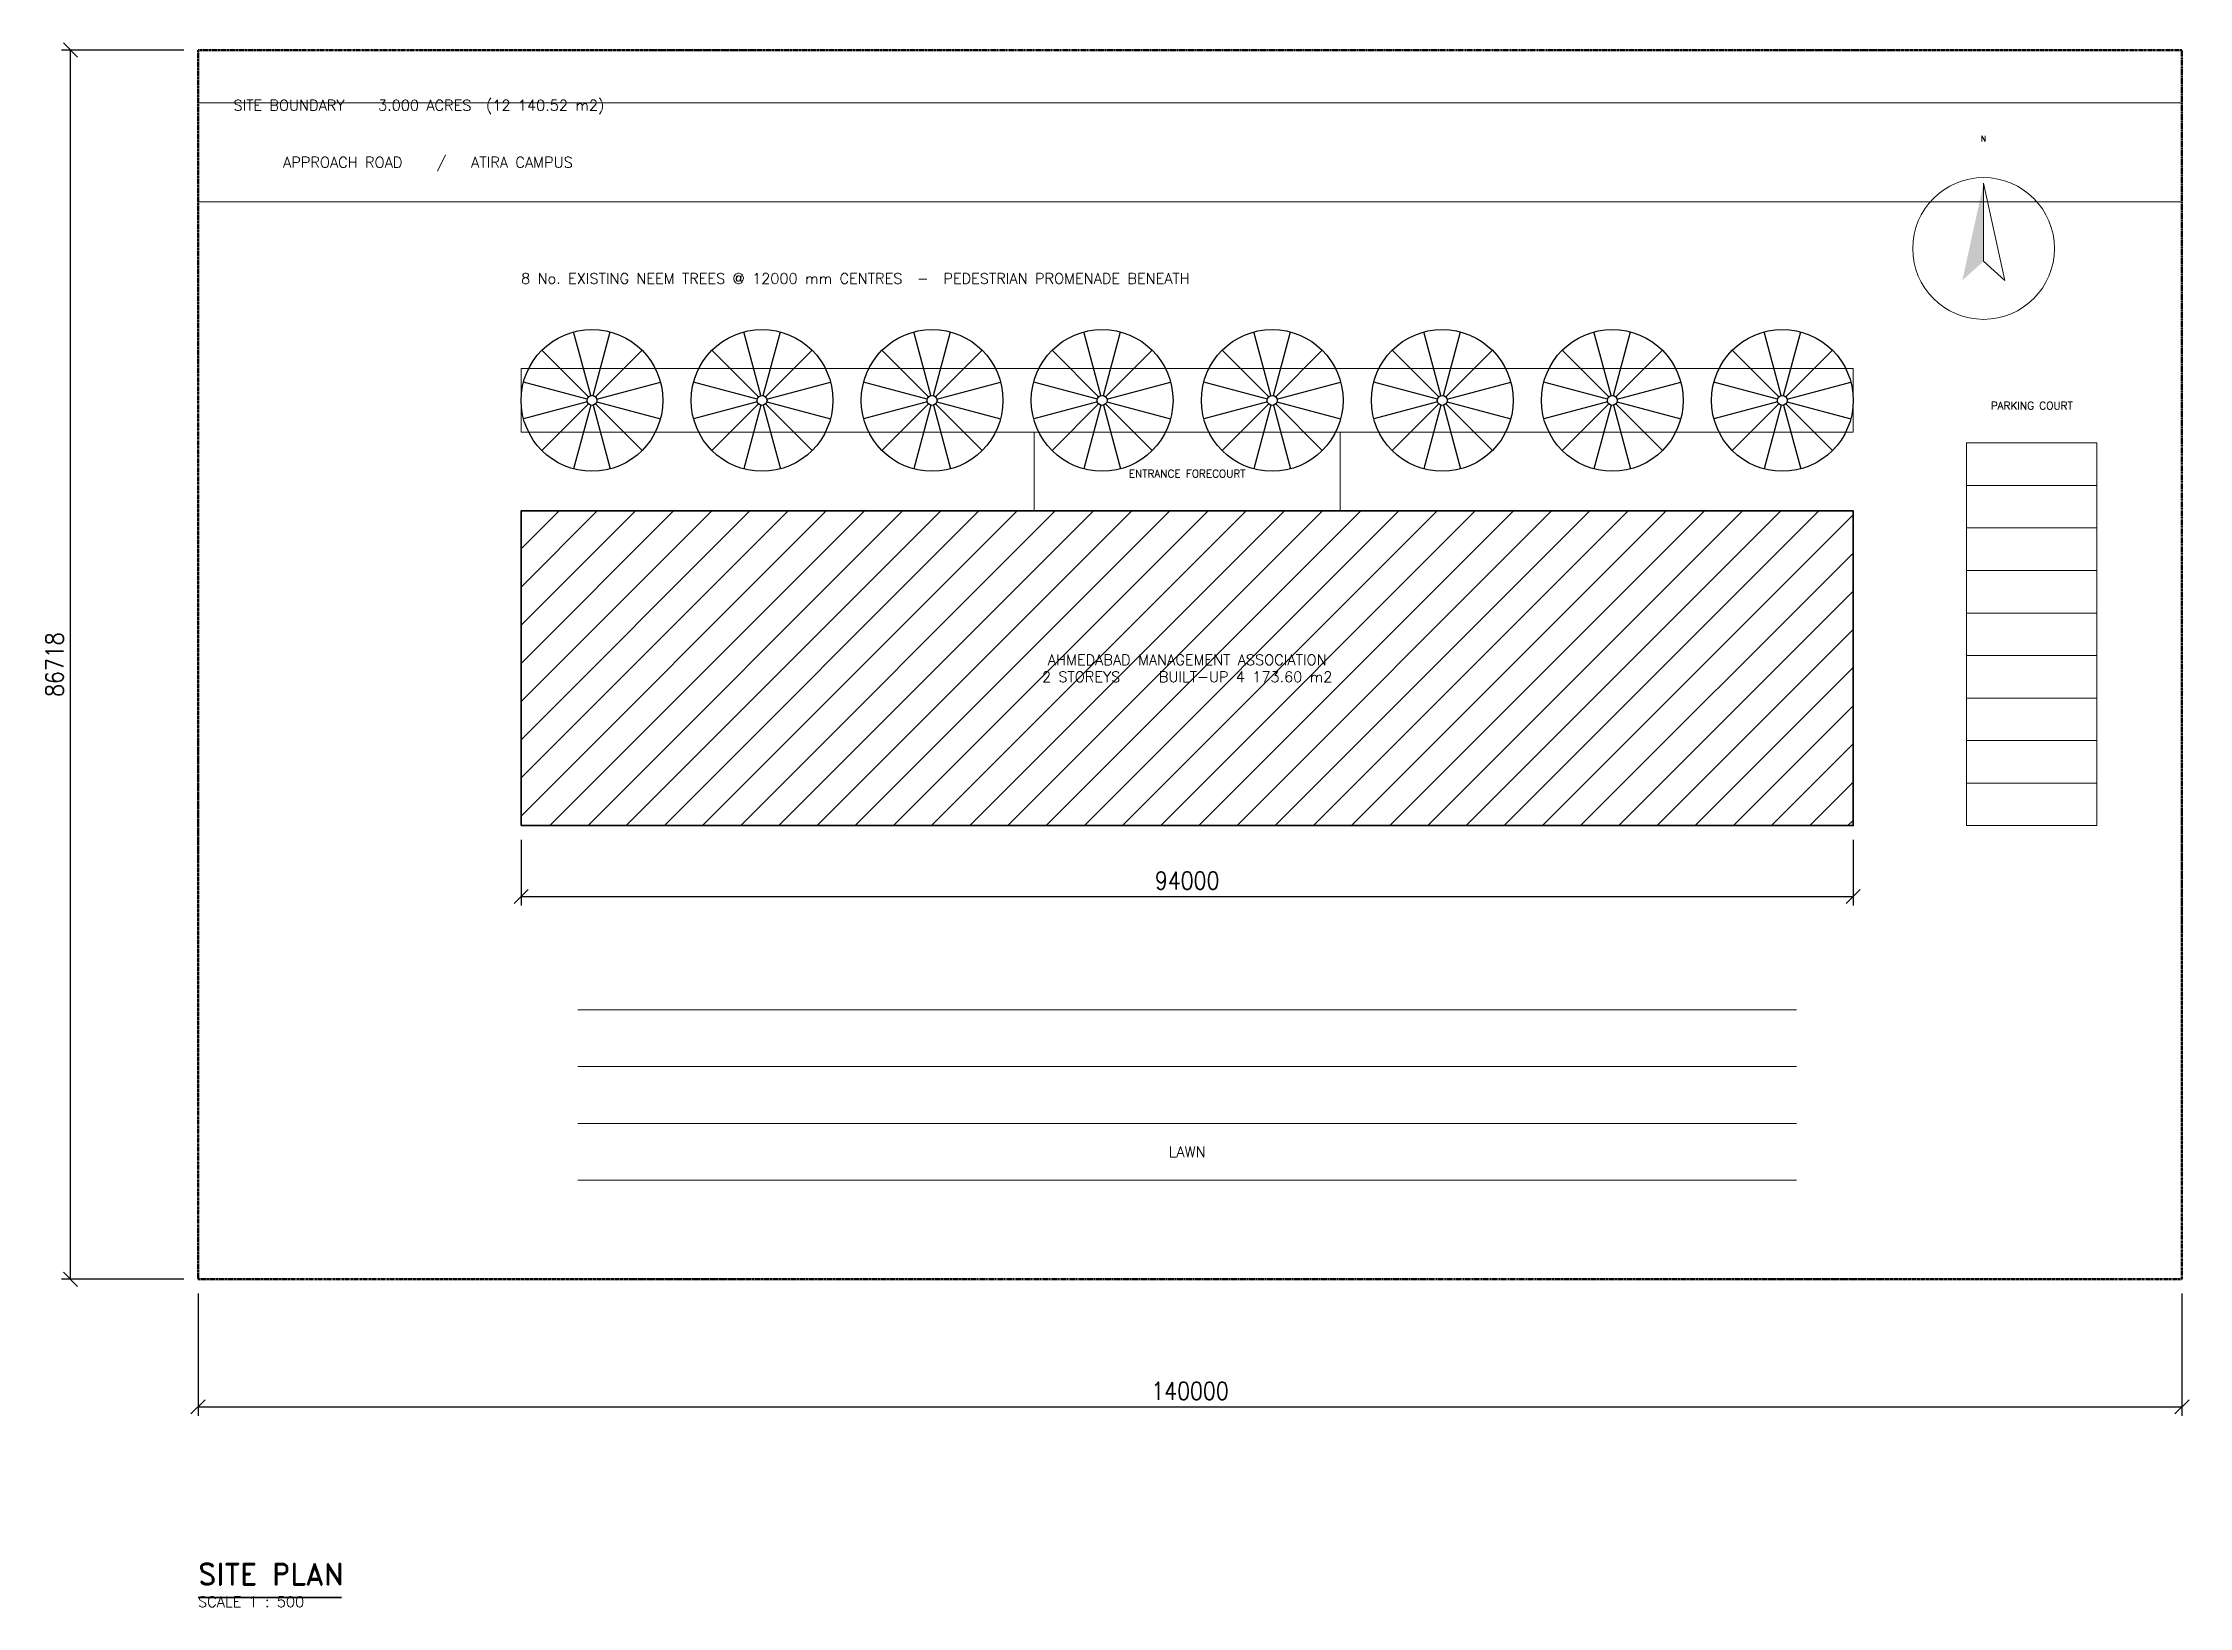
# Model space of a CAD drawing. Header units: millimetres. Extents: x -33945 to 191000, y -348875 to 205218.
# Drawn here: x -33945 to 117500, y 94875 to 205218 of the extents above; entities that cross this region are included whole.
import ezdxf
from ezdxf.enums import TextEntityAlignment as Align

# ---------------------------------------------------------------- set-up
doc = ezdxf.new("R2010")
doc.units = ezdxf.units.MM
doc.header["$LTSCALE"] = 50
doc.linetypes.add('PHANTOM', pattern=[6.35, 3.175, -0.635, 0.635, -0.635, 0.635, -0.635])
for name, color, linetype, lineweight in [('A-ANNO-DIMS', 2, 'Continuous', 13), ('A-ANNO-SYMB', 6, 'Continuous', 18), ('A-ANNO-TEXT', 7, 'Continuous', 18), ('A-ANNO-TITL', 7, 'Continuous', 35), ('A-SLAB-EDGE', 7, 'Continuous', 35), ('C-SITE-BDRY', 6, 'PHANTOM', 50), ('C-SITE-PATH', 9, 'Continuous', 18), ('C-SITE-PATT', 252, 'Continuous', 9), ('L-PLNT-TREE', 3, 'Continuous', 25)]:
    doc.layers.add(name, color=color, linetype=linetype, lineweight=lineweight)
doc.styles.add('AMA-NOTE', font='romans.shx', dxfattribs={"width": 0.85})
doc.styles.add('AMA-TITLE', font='romand.shx', dxfattribs={"width": 0.9})
doc.dimstyles.new('AMA-500', dxfattribs={"dimscale": 500, "dimtxt": 2.5, "dimasz": 2.5, "dimexe": 1.25, "dimexo": 2, "dimgap": 1, "dimtad": 1, "dimdec": 0, "dimtxsty": 'AMA-NOTE', "dimtsz": 1, "dimcen": 2.5, "dimclrd": 8, "dimclre": 8, "dimclrt": 7, "dimazin": 3, "dimtfac": 1, "dimtmove": 0, "dimatfit": 3})

msp = doc.modelspace()

# ---------------------------------------------------------------- texts
at = {"layer": 'A-ANNO-SYMB', "style": 'AMA-TITLE'}
msp.add_text('N', height=400, dxfattribs=at).set_placement((103000, 198468), align=Align.MIDDLE_CENTER)
at = {"layer": 'A-ANNO-TEXT', "style": 'AMA-NOTE'}
for s, p in [('SITE BOUNDARY   3.000 ACRES  (12 140.52 m2)', (-20500, 200218)), ('APPROACH ROAD   /   ATIRA CAMPUS', (-17000, 196200)), ('8 No. EXISTING NEEM TREES @ 12000 mm CENTRES  -  PEDESTRIAN PROMENADE BENEATH', (-200, 188000))]:
    msp.add_text(s, height=750, dxfattribs=at).set_placement(p, align=Align.BOTTOM_LEFT)
for s, p in [('PARKING COURT', (106400, 179200)), ('ENTRANCE FORECOURT', (46800, 174400))]:
    msp.add_text(s, height=540, dxfattribs=at).set_placement(p, align=Align.BOTTOM_CENTER)
for s, p in [('AHMEDABAD MANAGEMENT ASSOCIATION', (46800, 161700)), ('2 STOREYS    BUILT-UP 4 173.60 m2', (46800, 160500)), ('LAWN', (46800, 127000))]:
    msp.add_text(s, height=750, dxfattribs=at).set_placement(p, align=Align.MIDDLE_CENTER)
at = {"layer": 'A-ANNO-TITL'}
for s, height, style, p in [('SITE PLAN', 1500, 'AMA-TITLE', (-23000, 96000)), ('SCALE 1 : 500', 750, 'AMA-NOTE', (-23000, 94650))]:
    msp.add_text(s, height=height, dxfattribs=dict(at, style=style)).set_placement(p, align=Align.BOTTOM_LEFT)

# ---------------------------------------------------------------- dimensions: what is measured, and where the dimension line sits
at = {"layer": 'A-ANNO-DIMS'}
msp.add_linear_dim(base=(-32000, 118000), p1=(-23000, 118000), p2=(-23000, 204718), angle=90, dimstyle='AMA-500', dxfattribs=at).render()
for base, p1, p2 in [((-200, 145000), (-200, 150000), (93800, 150000)), ((-23000, 109000), (-23000, 118000), (117000, 118000))]:
    msp.add_linear_dim(base=base, p1=p1, p2=p2, dimstyle='AMA-500', dxfattribs=at).render()

# ---------------------------------------------------------------- hatches: boundary and pattern name
at = {"layer": 'A-ANNO-SYMB'}
msp.add_hatch(color=7, dxfattribs=at).paths.add_polyline_path([(103000, 195318), (101500, 188468), (103000, 189818)])
at = {"layer": 'C-SITE-PATT'}
h = msp.add_hatch(dxfattribs=at)
h.set_pattern_fill('ANSI31', scale=600)
h.paths.add_polyline_path([(-200, 150000), (93800, 150000), (93800, 172200), (-200, 172200)])

# ---------------------------------------------------------------- linework, layer by layer
at = {"layer": 'A-ANNO-SYMB'}
msp.add_lwpolyline([(103000, 195318), (104500, 188468), (103000, 189818)], close=True, dxfattribs=at)
msp.add_circle((103000, 190718), 5000, dxfattribs=at)
at = {"layer": 'A-ANNO-TITL'}
msp.add_line((-23000, 95550), (-12875, 95550), dxfattribs=at)
at = {"layer": 'A-SLAB-EDGE'}
msp.add_lwpolyline([(-200, 150000), (93800, 150000), (93800, 172200), (-200, 172200)], close=True, dxfattribs=at)
at = {"layer": 'C-SITE-BDRY'}
msp.add_lwpolyline([(-23000, 118000), (117000, 118000), (117000, 204718), (-23000, 204718)], close=True, dxfattribs=at)
at = {"layer": 'C-SITE-PATH'}
for p, q in [((-23000, 201000), (117000, 201000)), ((-23000, 194000), (117000, 194000)), ((101800, 174000), (111000, 174000)), ((101800, 171000), (111000, 171000)), ((101800, 168000), (111000, 168000)), ((101800, 165000), (111000, 165000)), ((101800, 162000), (111000, 162000)), ((101800, 159000), (111000, 159000)), ((101800, 156000), (111000, 156000)), ((101800, 153000), (111000, 153000)), ((3800, 137000), (89800, 137000)), ((3800, 133000), (89800, 133000)), ((3800, 129000), (89800, 129000)), ((3800, 125000), (89800, 125000))]:
    msp.add_line(p, q, dxfattribs=at)
for points in [[(-200, 177750), (93800, 177750), (93800, 182250), (-200, 182250)], [(36000, 172200), (57600, 172200), (57600, 177750), (36000, 177750)], [(101800, 150000), (111000, 150000), (111000, 177000), (101800, 177000)]]:
    msp.add_lwpolyline(points, close=True, dxfattribs=at)
at = {"layer": 'L-PLNT-TREE'}
for p, q in [((4709, 180338), (3506, 184830)), ((4891, 180338), (6094, 184830)), ((16709, 180338), (15506, 184830)), ((16891, 180338), (18094, 184830)), ((28709, 180338), (27506, 184830)), ((28891, 180338), (30094, 184830)), ((40709, 180338), (39506, 184830)), ((40891, 180338), (42094, 184830)), ((52709, 180338), (51506, 184830)), ((52891, 180338), (54094, 184830)), ((64709, 180338), (63506, 184830)), ((64891, 180338), (66094, 184830)), ((76709, 180338), (75506, 184830)), ((76891, 180338), (78094, 184830)), ((88709, 180338), (87506, 184830)), ((88891, 180338), (90094, 184830)), ((4553, 180247), (1264, 183536)), ((5047, 180247), (8336, 183536)), ((16553, 180247), (13264, 183536)), ((17047, 180247), (20336, 183536)), ((28553, 180247), (25264, 183536)), ((29047, 180247), (32336, 183536)), ((40553, 180247), (37264, 183536)), ((41047, 180247), (44336, 183536)), ((52553, 180247), (49264, 183536)), ((53047, 180247), (56336, 183536)), ((64553, 180247), (61264, 183536)), ((65047, 180247), (68336, 183536)), ((76553, 180247), (73264, 183536)), ((77047, 180247), (80336, 183536)), ((88553, 180247), (85264, 183536)), ((89047, 180247), (92336, 183536)), ((4462, 180091), (-30, 181294)), ((5138, 180091), (9630, 181294)), ((16462, 180091), (11970, 181294)), ((17138, 180091), (21630, 181294)), ((28462, 180091), (23970, 181294)), ((29138, 180091), (33630, 181294)), ((40462, 180091), (35970, 181294)), ((41138, 180091), (45630, 181294)), ((52462, 180091), (47970, 181294)), ((53138, 180091), (57630, 181294)), ((64462, 180091), (59970, 181294)), ((65138, 180091), (69630, 181294)), ((76462, 180091), (71970, 181294)), ((77138, 180091), (81630, 181294)), ((88462, 180091), (83970, 181294)), ((89138, 180091), (93630, 181294)), ((4462, 179909), (-30, 178706)), ((4553, 179753), (1264, 176464)), ((4709, 179662), (3506, 175170)), ((4891, 179662), (6094, 175170)), ((5047, 179753), (8336, 176464)), ((5138, 179909), (9630, 178706)), ((16462, 179909), (11970, 178706)), ((16553, 179753), (13264, 176464)), ((16709, 179662), (15506, 175170)), ((16891, 179662), (18094, 175170)), ((17047, 179753), (20336, 176464)), ((17138, 179909), (21630, 178706)), ((28462, 179909), (23970, 178706)), ((28553, 179753), (25264, 176464)), ((28709, 179662), (27506, 175170)), ((28891, 179662), (30094, 175170)), ((29047, 179753), (32336, 176464)), ((29138, 179909), (33630, 178706)), ((40462, 179909), (35970, 178706)), ((40553, 179753), (37264, 176464)), ((40709, 179662), (39506, 175170)), ((40891, 179662), (42094, 175170)), ((41047, 179753), (44336, 176464)), ((41138, 179909), (45630, 178706)), ((52462, 179909), (47970, 178706)), ((52553, 179753), (49264, 176464)), ((52709, 179662), (51506, 175170)), ((52891, 179662), (54094, 175170)), ((53047, 179753), (56336, 176464)), ((53138, 179909), (57630, 178706)), ((64462, 179909), (59970, 178706)), ((64553, 179753), (61264, 176464)), ((64709, 179662), (63506, 175170)), ((64891, 179662), (66094, 175170)), ((65047, 179753), (68336, 176464)), ((65138, 179909), (69630, 178706)), ((76462, 179909), (71970, 178706)), ((76553, 179753), (73264, 176464)), ((76709, 179662), (75506, 175170)), ((76891, 179662), (78094, 175170)), ((77047, 179753), (80336, 176464)), ((77138, 179909), (81630, 178706)), ((88462, 179909), (83970, 178706)), ((88553, 179753), (85264, 176464)), ((88709, 179662), (87506, 175170)), ((88891, 179662), (90094, 175170)), ((89047, 179753), (92336, 176464)), ((89138, 179909), (93630, 178706))]:
    msp.add_line(p, q, dxfattribs=at)
for centre, radius in [((4800, 180000), 5000), ((16800, 180000), 5000), ((28800, 180000), 5000), ((40800, 180000), 5000), ((52800, 180000), 5000), ((64800, 180000), 5000), ((76800, 180000), 5000), ((88800, 180000), 5000), ((4800, 180000), 350), ((16800, 180000), 350), ((28800, 180000), 350), ((40800, 180000), 350), ((52800, 180000), 350), ((64800, 180000), 350), ((76800, 180000), 350), ((88800, 180000), 350)]:
    msp.add_circle(centre, radius, dxfattribs=at)

msp.set_redraw_order([(e.dxf.handle, doc.entitydb.next_handle()) for e in msp.query("TEXT MTEXT ATTDEF DIMENSION ARC_DIMENSION")])  # texts and dimensions are drawn at this point

doc.saveas('drawing.dxf')
